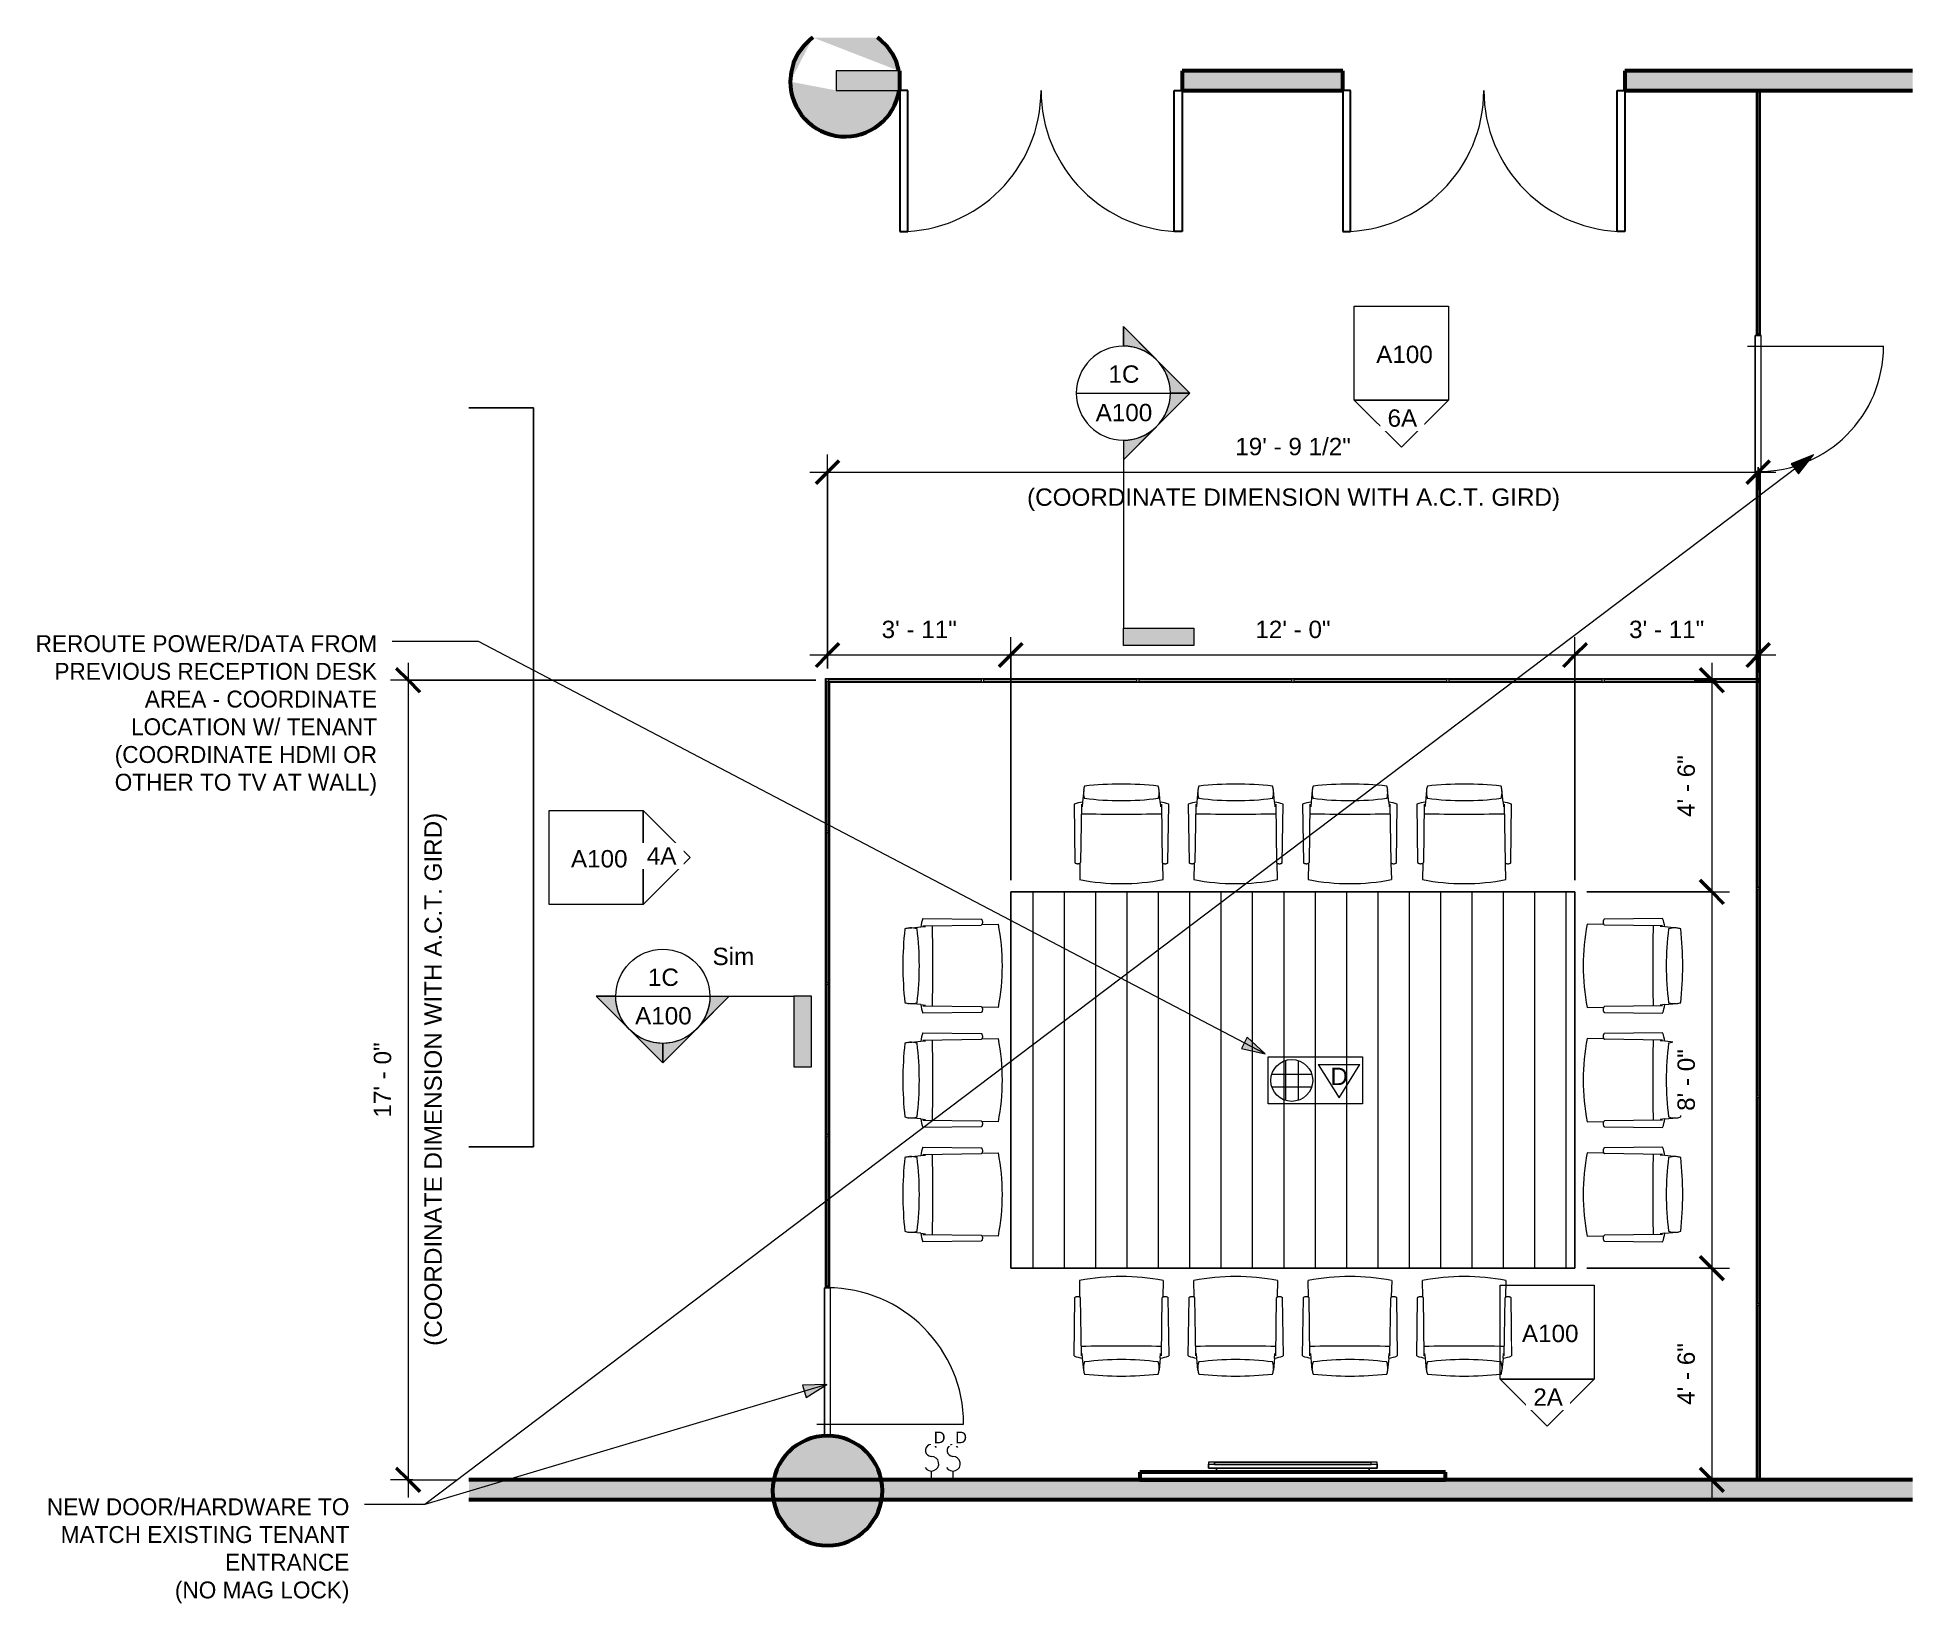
# Model space of a CAD drawing. Header units: inches. Extents: x 1756 to 10721, y -35 to 3002.
# Drawn here: x 1755.9 to 2234.4, y 1284.7 to 1684.2 of the extents above; entities that cross this region are included whole.
import ezdxf

# ---------------------------------------------------------------- set-up
doc = ezdxf.new("R2010")
doc.units = ezdxf.units.IN
doc.header["$MEASUREMENT"] = 0
doc.linetypes.add('Hidden 1_8_', pattern=[0.1875, 0.125, -0.0625])
for name, color, linetype, lineweight in [('A-ANNO-DIMS', 211, 'Continuous', 9), ('A-ANNO-DIMS-48', 211, 'Continuous', 9), ('A-ANNO-NOTE', 131, 'Continuous', 9), ('A-DETL-HDLN', 90, 'Hidden 1_8_', 9), ('A-DOOR', 31, 'Continuous', 18), ('A-GLAZ-CURT', 52, 'Continuous', 18), ('A-GLAZ-CWMG', 51, 'Continuous', 18), ('A-WALL', 113, 'Continuous', 18), ('A-WALL-PATT', 111, 'Continuous', 18), ('G-ANNO-SYMB', 111, 'Continuous', 9), ('G-ANNO-TEXT', 231, 'Continuous', 9), ('I-FURN', 30, 'Continuous', 9), ('I-WALL', 2, 'Continuous', 18), ('Q-CASE', 31, 'Continuous', 9)]:
    doc.layers.add(name, color=color, linetype=linetype, lineweight=lineweight)
doc.styles.add('Arial', font='arial.ttf', dxfattribs={"height": 4.425898})
doc.styles.add('Arial_1', font='arial.ttf', dxfattribs={"height": 2.950599})
doc.styles.add('Century Gothic', font='GOTHIC.TTF', dxfattribs={"height": 4.311335})
doc.dimstyles.new('Linear_-_3_32__Arial', dxfattribs={"dimscale": 12, "dimtxt": 4.5, "dimasz": 0.5, "dimexe": 0.375, "dimexo": 0.25, "dimgap": 0.25, "dimtad": 1, "dimdec": 1, "dimrnd": 0.5, "dimzin": 1, "dimdsep": 46, "dimlunit": 4, "dimtxsty": 'Arial', "dimblk1": 'OBLIQUE', "dimblk2": 'OBLIQUE', "dimsah": 1, "dimcen": 0.09, "dimdle": 0.375, "dimazin": 0, "dimtfac": 1, "dimtdec": 4, "dimtix": 1, "dimtmove": 0, "dimatfit": 3, "dimfxl": 1, "dimtvp": 1, "dimtfill": 1, "dimfrac": 2, "dimtolj": 1, "dimtzin": 0, "dimarcsym": 2})
doc.dimstyles.new('Linear_-_3_32__Arial_1', dxfattribs={"dimscale": 12, "dimtxt": 4.5, "dimasz": 0.5, "dimexe": 0.375, "dimexo": 0.25, "dimgap": 0.25, "dimtad": 1, "dimdec": 1, "dimrnd": 0.5, "dimzin": 1, "dimdsep": 46, "dimlunit": 4, "dimtxsty": 'Arial', "dimblk1": 'OBLIQUE', "dimblk2": 'OBLIQUE', "dimsah": 1, "dimcen": 0.09, "dimdle": 0.375, "dimazin": 0, "dimtfac": 1, "dimtdec": 4, "dimtix": 1, "dimtmove": 0, "dimatfit": 3, "dimfxl": 1, "dimtvp": 1, "dimtfill": 1, "dimfrac": 2, "dimtolj": 1, "dimtzin": 0, "dimarcsym": 2})
doc.dimstyles.new('Linear_-_3_32__Arial_2', dxfattribs={"dimscale": 12, "dimtxt": 4.5, "dimasz": 0.5, "dimexe": 0.375, "dimexo": 0.25, "dimgap": 0.25, "dimtad": 1, "dimdec": 1, "dimrnd": 0.5, "dimzin": 1, "dimdsep": 46, "dimlunit": 4, "dimtxsty": 'Arial', "dimblk1": 'OBLIQUE', "dimblk2": 'OBLIQUE', "dimsah": 1, "dimcen": 0.09, "dimdle": 0.375, "dimazin": 0, "dimtfac": 1, "dimtdec": 4, "dimtix": 1, "dimtmove": 0, "dimatfit": 3, "dimfxl": 1, "dimtvp": 1, "dimtfill": 1, "dimfrac": 2, "dimtolj": 1, "dimtzin": 0, "dimarcsym": 2})
doc.dimstyles.new('Linear_-_3_32__Arial_3', dxfattribs={"dimscale": 12, "dimtxt": 4.5, "dimasz": 0.5, "dimexe": 0.375, "dimexo": 0.25, "dimgap": 0.25, "dimtad": 1, "dimdec": 1, "dimrnd": 0.5, "dimzin": 1, "dimdsep": 46, "dimlunit": 4, "dimtxsty": 'Arial', "dimblk1": 'OBLIQUE', "dimblk2": 'OBLIQUE', "dimsah": 1, "dimcen": 0.09, "dimdle": 0.375, "dimazin": 0, "dimtfac": 1, "dimtdec": 4, "dimtix": 1, "dimtmove": 0, "dimatfit": 3, "dimfxl": 1, "dimtvp": 1, "dimtfill": 1, "dimfrac": 2, "dimtolj": 1, "dimtzin": 0, "dimarcsym": 2})

msp = doc.modelspace()

# ---------------------------------------------------------------- texts
at = {"layer": 'A-ANNO-NOTE', "insert": (2085.85, 1421.38), "char_height": 4.43, "width": 5.292, "attachment_point": 1, "line_spacing_factor": 0.938532, "style": 'Arial'}
msp.add_mtext('D', dxfattribs=at)
at = {"layer": 'G-ANNO-SYMB', "char_height": 4.426, "attachment_point": 2, "line_spacing_factor": 0.938532, "style": 'Arial'}
for s, insert, width in [('1C', (2033.16, 1600.57), 9.396), ('A100', (2033.16, 1590.75), 17.226)]:
    msp.add_mtext(s, dxfattribs=dict(at, insert=insert, width=width))
at = {"layer": 'G-ANNO-TEXT', "color": 145, "char_height": 4.3113, "attachment_point": 3, "line_spacing_factor": 0.984117, "style": 'Century Gothic'}
for s, insert, width in [('REROUTE POWER/DATA FROM\\PPREVIOUS RECEPTION DESK\\PAREA - COORDINATE\\PLOCATION W/ TENANT\\P(COORDINATE HDMI OR\\POTHER TO TV AT WALL)', (1842.54, 1531.74), 101.358), ('NEW DOOR/HARDWARE TO\\PMATCH EXISTING TENANT\\PENTRANCE\\P(NO MAG LOCK)\\P', (1835.48, 1311.5), 93.42)]:
    msp.add_mtext(s, dxfattribs=dict(at, insert=insert, width=width))

# ---------------------------------------------------------------- blocks, each defined once
blk = doc.blocks.new('Frameless Glass Panel - one-407092-Floor Plan')
at = {"layer": 'A-GLAZ-CURT', "lineweight": 9}
blk.add_hatch(color=253, dxfattribs=at).paths.add_polyline_path([(22.125, 0.25), (22.125, -0.25), (-22.125, -0.25), (-22.125, 0.25)], flags=0)
at = {"layer": 'A-GLAZ-CURT'}
for p, q in [((22.125, 0.25), (-22.125, 0.25)), ((-22.125, 0.25), (-22.125, -0.25)), ((22.125, -0.25), (22.125, 0.25)), ((-22.125, -0.25), (22.125, -0.25))]:
    blk.add_line(p, q, dxfattribs=at)
at = {"layer": 'A-GLAZ-CURT', "color": 8}
for p, q in [((-22.125, 0.25), (-22.125, 0.25)), ((22.125, 0.25), (22.125, 0.25)), ((-22.125, -0.25), (-22.125, -0.25)), ((22.125, -0.25), (22.125, -0.25))]:
    blk.add_line(p, q, dxfattribs=at)
blk = doc.blocks.new('Frameless Glass Panel - one-407093-Floor Plan')
at = {"layer": 'A-GLAZ-CURT', "lineweight": 9}
blk.add_hatch(color=253, dxfattribs=at).paths.add_polyline_path([(26.375, 0.25), (26.375, -0.25), (-26.375, -0.25), (-26.375, 0.25)], flags=0)
at = {"layer": 'A-GLAZ-CURT'}
for p, q in [((26.375, 0.25), (-26.375, 0.25)), ((-26.375, 0.25), (-26.375, -0.25)), ((26.375, -0.25), (26.375, 0.25)), ((-26.375, -0.25), (26.375, -0.25))]:
    blk.add_line(p, q, dxfattribs=at)
at = {"layer": 'A-GLAZ-CURT', "color": 8}
for p, q in [((-26.375, 0.25), (-26.375, 0.25)), ((26.375, 0.25), (26.375, 0.25)), ((-26.375, -0.25), (-26.375, -0.25)), ((26.375, -0.25), (26.375, -0.25))]:
    blk.add_line(p, q, dxfattribs=at)
blk = doc.blocks.new('Frameless Glass Panel - one-407094-Floor Plan')
at = {"layer": 'A-GLAZ-CURT', "lineweight": 9}
blk.add_hatch(color=253, dxfattribs=at).paths.add_polyline_path([(26.25, 0.25), (26.25, -0.25), (-26.25, -0.25), (-26.25, 0.25)], flags=0)
at = {"layer": 'A-GLAZ-CURT'}
for p, q in [((26.25, 0.25), (-26.25, 0.25)), ((-26.25, 0.25), (-26.25, -0.25)), ((26.25, -0.25), (26.25, 0.25)), ((-26.25, -0.25), (26.25, -0.25))]:
    blk.add_line(p, q, dxfattribs=at)
at = {"layer": 'A-GLAZ-CURT', "color": 8}
for p, q in [((-26.25, 0.25), (-26.25, 0.25)), ((26.25, 0.25), (26.25, 0.25)), ((-26.25, -0.25), (-26.25, -0.25)), ((26.25, -0.25), (26.25, -0.25))]:
    blk.add_line(p, q, dxfattribs=at)
blk = doc.blocks.new('Door - Frameless Glass Panel - one-409535-Floor Plan')
at = {"layer": 'A-DOOR', "color": 8}
for p, q in [((-14.625, -2.748), (-14.625, 32)), ((-17.375, -0.75), (-17.375, 0.75)), ((-17.375, 0.75), (-17.375, 0.75)), ((-17.375, 0.75), (-17.375, -0.75)), ((17.375, 0.75), (-17.375, 0.75)), ((17.375, 0.75), (-17.375, 0.75)), ((-17.375, -0.75), (-17.375, 0.75)), ((-17.375, 0.75), (-17.375, 0.75)), ((-17.375, 0.75), (-17.375, -0.75)), ((17.375, 0.75), (-17.375, 0.75)), ((17.375, 0.75), (-17.375, 0.75)), ((17.375, -0.75), (17.375, 0.75)), ((17.375, 0.75), (17.375, 0.75)), ((17.375, 0.75), (17.375, -0.75)), ((17.375, -0.75), (17.375, 0.75)), ((17.375, 0.75), (17.375, 0.75)), ((17.375, 0.75), (17.375, -0.75)), ((-17.375, -0.75), (-17.375, -0.75)), ((-17.375, -0.75), (17.375, -0.75)), ((17.375, -0.75), (-17.375, -0.75)), ((-17.375, -0.75), (-17.375, -0.75)), ((-17.375, -0.75), (17.375, -0.75)), ((17.375, -0.75), (-17.375, -0.75)), ((17.375, -0.75), (17.375, -0.75)), ((17.375, -0.75), (17.375, -0.75))]:
    blk.add_line(p, q, dxfattribs=at)
blk.add_arc((-14.625, 0), 32, 360, 90, dxfattribs=at)
blk = doc.blocks.new('Frameless Glass Panel - one-407096-Floor Plan')
at = {"layer": 'A-GLAZ-CURT', "lineweight": 9}
blk.add_hatch(color=253, dxfattribs=at).paths.add_polyline_path([(30.875, 0.25), (30.875, -0.25), (-30.875, -0.25), (-30.875, 0.25)], flags=0)
at = {"layer": 'A-GLAZ-CURT'}
for p, q in [((30.875, 0.25), (-30.875, 0.25)), ((-30.875, 0.25), (-30.875, -0.25)), ((30.875, -0.25), (30.875, 0.25)), ((-30.875, -0.25), (30.875, -0.25))]:
    blk.add_line(p, q, dxfattribs=at)
at = {"layer": 'A-GLAZ-CURT', "color": 8}
for p, q in [((-30.875, 0.25), (-30.875, 0.25)), ((30.875, 0.25), (30.875, 0.25)), ((-30.875, -0.25), (-30.875, -0.25)), ((30.875, -0.25), (30.875, -0.25))]:
    blk.add_line(p, q, dxfattribs=at)
blk = doc.blocks.new('Frameless Glass Panel - one-428253-Floor Plan')
at = {"layer": 'A-GLAZ-CURT'}
for p, q in [((19.54, 0.25), (-19.54, 0.25)), ((-19.54, 0.25), (-19.54, -0.25)), ((19.54, -0.25), (19.54, 0.25)), ((-19.54, -0.25), (19.54, -0.25))]:
    blk.add_line(p, q, dxfattribs=at)
at = {"layer": 'A-GLAZ-CURT', "lineweight": 9}
for p, q in [((-19.54, 0.25), (-19.54, 0.25)), ((19.54, 0.25), (19.54, 0.25)), ((-19.54, -0.25), (-19.54, -0.25)), ((19.54, -0.25), (19.54, -0.25))]:
    blk.add_line(p, q, dxfattribs=at)
blk = doc.blocks.new('Frameless Glass Panel - one-428302-Floor Plan')
at = {"layer": 'A-GLAZ-CURT'}
for p, q in [((19.09, 0.25), (-19.09, 0.25)), ((-19.09, 0.25), (-19.09, -0.25)), ((19.09, -0.25), (19.09, 0.25)), ((-19.09, -0.25), (19.09, -0.25))]:
    blk.add_line(p, q, dxfattribs=at)
at = {"layer": 'A-GLAZ-CURT', "lineweight": 9}
for p, q in [((-19.09, 0.25), (-19.09, 0.25)), ((19.09, 0.25), (19.09, 0.25)), ((-19.09, -0.25), (-19.09, -0.25)), ((19.09, -0.25), (19.09, -0.25))]:
    blk.add_line(p, q, dxfattribs=at)
blk = doc.blocks.new('Door - Frameless Glass Panel - one-428303-Floor Plan')
at = {"layer": 'A-DOOR'}
for p, q in [((-18.75, 0.75), (-18.75, 0.75)), ((-18.75, 0.75), (-18.75, -0.75)), ((-18.75, -0.75), (-18.75, 0.75)), ((18.75, 0.75), (-18.75, 0.75)), ((-18.75, 0.75), (18.75, 0.75)), ((-18.75, 0.75), (-18.75, 0.75)), ((-18.75, 0.75), (-18.75, -0.75)), ((-18.75, -0.75), (-18.75, 0.75)), ((18.75, 0.75), (-18.75, 0.75)), ((-18.75, 0.75), (18.75, 0.75)), ((-16, 2.75), (-16, -34.75)), ((18.75, 0.75), (18.75, -0.75)), ((18.75, -0.75), (18.75, 0.75)), ((18.75, 0.75), (18.75, 0.75)), ((18.75, 0.75), (18.75, -0.75)), ((18.75, -0.75), (18.75, 0.75)), ((18.75, 0.75), (18.75, 0.75)), ((-18.75, -0.75), (-18.75, -0.75)), ((-18.75, -0.75), (18.75, -0.75)), ((-18.75, -0.75), (18.75, -0.75)), ((-18.75, -0.75), (-18.75, -0.75)), ((-18.75, -0.75), (18.75, -0.75)), ((-18.75, -0.75), (18.75, -0.75)), ((18.75, -0.75), (18.75, -0.75)), ((18.75, -0.75), (18.75, -0.75))]:
    blk.add_line(p, q, dxfattribs=at)
blk.add_arc((-16, 0), 34.75, 270, 0, dxfattribs=at)
blk = doc.blocks.new('Casework 1 - Casework 1-376403-Floor Plan')
at = {"layer": 'Q-CASE'}
h = blk.add_hatch(dxfattribs=at)
h.set_pattern_fill('FP_1', color=256, style=0, pattern_type=2)
h.set_pattern_definition([(90, (2, -2.25), (-8, 5e-16), [])])
h.paths.add_polyline_path([(2004.25, 1370.22), (2004.25, 1466.22), (2148.25, 1466.22), (2148.25, 1370.22)], flags=0)
for p, q in [((2148.25, 1466.22), (2004.25, 1466.22)), ((2004.25, 1466.22), (2004.25, 1370.22)), ((2004.25, 1370.22), (2004.25, 1466.22)), ((2004.25, 1466.22), (2148.25, 1466.22)), ((2004.25, 1466.22), (2004.25, 1466.22)), ((2148.25, 1370.22), (2148.25, 1466.22)), ((2148.25, 1466.22), (2148.25, 1370.22)), ((2148.25, 1466.22), (2148.25, 1466.22)), ((2004.25, 1370.22), (2148.25, 1370.22)), ((2148.25, 1370.22), (2004.25, 1370.22)), ((2004.25, 1370.22), (2004.25, 1370.22)), ((2148.25, 1370.22), (2148.25, 1370.22))]:
    blk.add_line(p, q, dxfattribs=at)
blk = doc.blocks.new('Haworth_Chair_s_con-Swivel - Swivel Chair-380145-Floor Plan')
at = {"layer": 'I-FURN'}
for p, q in [((-5.41, 14.68), (-5.52, 13.47)), ((-5.12, 17.75), (-5.41, 14.68)), ((14.41, 14.68), (14.12, 17.75)), ((14.41, 14.68), (14.52, 13.47)), ((-7.59, 14.13), (-7.39, -0.72)), ((-5.71, 14.13), (-5.91, -0.72)), ((14.71, 14.13), (14.91, -0.72)), ((16.39, -0.72), (16.59, 14.13)), ((-6.06, -0.91), (-6.14, -5.1)), ((15.15, -5.1), (15.06, -0.92))]:
    blk.add_line(p, q, dxfattribs=at)
for centre, radius, start, end in [((4.5, -66.94), 86.21, 83.7379, 96.2621), ((-3.95, 4.36), 10.43, 98.0615, 110.4198), ((-0.12, 17.19), 5.04, 175.7159, 197.9267), ((-0.12, 17.19), 5.04, 161.8436, 173.6194), ((4.5, 91.63), 76.57, 262.9413, 277.0587), ((9.12, 17.19), 5.04, 6.3806, 18.1564), ((9.12, 17.19), 5.04, 342.0733, 4.2841), ((12.95, 4.36), 10.43, 69.5802, 81.9385), ((4.5, 549.32), 537.71, 268.9084, 271.0913), ((4.5, 49.55), 55.68, 258.978, 281.022)]:
    blk.add_arc(centre, radius, start, end, dxfattribs=at)
for centre, start_param, end_param in [((-6.65, -0.72), 5.626442, 6.277467), ((-6.65, -0.72), 6.10915, 6.277467), ((15.65, -0.72), 3.147311, 3.801887)]:
    blk.add_ellipse(centre, major_axis=(0.739, 0), ratio=0.427808, start_param=start_param, end_param=end_param, dxfattribs=at)
for points, knots in [([(-7.39, -0.72), (-7.39, -0.74), (-7.38, -0.78), (-7.34, -0.84), (-7.27, -0.89), (-7.15, -0.96), (-6.96, -1.02), (-6.68, -1.04), (-6.42, -1.03), (-6.21, -0.98), (-6.11, -0.94), (-6.06, -0.91)], [0, 0, 0, 0, 0.076923, 0.153846, 0.230769, 0.307692, 0.461538, 0.615385, 0.769231, 0.884615, 1, 1, 1, 1]), ([(15.06, -0.92), (15.12, -0.95), (15.26, -1), (15.54, -1.04), (15.82, -1.04), (16.1, -0.98), (16.33, -0.87), (16.39, -0.77), (16.39, -0.72)], [0, 0, 0, 0, 0.153846, 0.307692, 0.461538, 0.615385, 0.807692, 1, 1, 1, 1])]:
    blk.add_open_spline(points, degree=3, knots=knots, dxfattribs=at)
blk = doc.blocks.new('Haworth_Chair_s_con-Swivel - Swivel Chair-380791-Floor Plan')
at = {"layer": 'I-FURN'}
for p, q in [((-6.06, 0.91), (-6.14, 5.1)), ((15.15, 5.1), (15.06, 0.92)), ((-7.59, -14.13), (-7.39, 0.72)), ((-5.71, -14.13), (-5.91, 0.72)), ((14.71, -14.13), (14.91, 0.72)), ((16.39, 0.72), (16.59, -14.13)), ((-5.41, -14.68), (-5.52, -13.47)), ((14.41, -14.68), (14.52, -13.47)), ((-5.12, -17.75), (-5.41, -14.68)), ((14.41, -14.68), (14.12, -17.75))]:
    blk.add_line(p, q, dxfattribs=at)
for centre, radius, start, end in [((4.5, -49.55), 55.68, 78.978, 101.022), ((-3.95, -4.36), 10.43, 249.5802, 261.9385), ((4.5, -549.32), 537.71, 88.9087, 91.0916), ((12.95, -4.36), 10.43, 278.0615, 290.4198), ((-0.12, -17.19), 5.04, 162.0733, 184.2841), ((-0.12, -17.19), 5.04, 186.3806, 198.1564), ((4.5, -91.63), 76.57, 82.9413, 97.0587), ((4.5, 66.94), 86.21, 263.7379, 276.2621), ((9.12, -17.19), 5.04, 341.8436, 353.6194), ((9.12, -17.19), 5.04, 355.7159, 17.9267)]:
    blk.add_arc(centre, radius, start, end, dxfattribs=at)
for centre, start_param, end_param in [((-6.65, 0.72), 0.005718, 0.656743), ((-6.65, 0.72), 0.005718, 0.174035), ((15.65, 0.72), 2.481298, 3.135875)]:
    blk.add_ellipse(centre, major_axis=(0.739, 0), ratio=0.427808, start_param=start_param, end_param=end_param, dxfattribs=at)
for points, knots in [([(-7.39, 0.72), (-7.39, 0.77), (-7.33, 0.87), (-7.1, 0.98), (-6.82, 1.04), (-6.53, 1.04), (-6.26, 1), (-6.12, 0.95), (-6.06, 0.91)], [-1, -1, -1, -1, -0.807692, -0.615385, -0.461538, -0.307692, -0.153846, 0, 0, 0, 0]), ([(15.06, 0.92), (15.11, 0.94), (15.21, 0.98), (15.42, 1.03), (15.68, 1.04), (15.96, 1.02), (16.15, 0.96), (16.27, 0.89), (16.34, 0.84), (16.38, 0.78), (16.39, 0.74), (16.39, 0.72)], [-1, -1, -1, -1, -0.884615, -0.769231, -0.615385, -0.461538, -0.307692, -0.230769, -0.153846, -0.076923, 0, 0, 0, 0])]:
    blk.add_open_spline(points, degree=3, knots=knots, dxfattribs=at)
blk = doc.blocks.new('Walls 1 - Walls 1-381744-Floor Plan')
at = {"layer": 'A-WALL'}
h = blk.add_hatch(color=8, dxfattribs=at)
edge = h.paths.add_edge_path(flags=0)
edge.add_line((1970.23, 1684.23), (1953.78, 1684.23))
edge.add_line((1975.73, 1675.72), (1975.07, 1677.97))
edge.add_line((1975.07, 1677.97), (1974.05, 1680.09))
edge.add_line((1974.05, 1680.09), (1972.69, 1682))
edge.add_line((1972.69, 1682), (1971.03, 1683.66))
edge.add_line((1971.03, 1683.66), (1970.23, 1684.23))
edge = h.paths.add_edge_path(flags=0)
edge.add_line((1959.75, 1675.72), (1975.73, 1675.72))
edge.add_line((1959.75, 1670.72), (1959.75, 1675.72))
edge = h.paths.add_edge_path(flags=0)
edge.add_line((1975.82, 1670.72), (1959.75, 1670.72))
edge.add_arc((1962, 1672.97), 14, 180, 350.763)
edge = h.paths.add_edge_path(flags=0)
edge.add_line((1953.78, 1684.23), (1953.09, 1683.76))
edge.add_line((1953.09, 1683.76), (1951.34, 1682.04))
edge.add_line((1951.34, 1682.04), (1949.91, 1680.03))
edge.add_line((1949.91, 1680.03), (1948.86, 1677.8))
edge.add_line((1948.86, 1677.8), (1948.22, 1675.42))
edge.add_line((1948.22, 1675.42), (1948, 1672.97))
at = {"layer": 'A-WALL', "color": 8}
for p, q in [((1975.73, 1675.72), (1975.73, 1675.72)), ((1975.82, 1670.72), (1975.82, 1670.72))]:
    blk.add_line(p, q, dxfattribs=at)
at = {"layer": 'A-WALL', "lineweight": 60, "flags": 128}
for points in [[(1953.78, 1684.23), (1953.09, 1683.76), (1951.34, 1682.04), (1949.91, 1680.03), (1948.86, 1677.8), (1948.22, 1675.42), (1948, 1672.97)], [(1975.73, 1675.72), (1975.07, 1677.97), (1974.05, 1680.09), (1972.69, 1682), (1971.03, 1683.66), (1970.23, 1684.23)]]:
    blk.add_lwpolyline(points, dxfattribs=at)
at = {"layer": 'A-WALL', "lineweight": 60}
blk.add_arc((1962, 1672.97), 14, 180, 350.763, dxfattribs=at)
blk = doc.blocks.new('Walls 2 - Walls 1-381805-Floor Plan')
at = {"layer": 'A-WALL'}
h = blk.add_hatch(color=8, dxfattribs=at)
edge = h.paths.add_edge_path(flags=0)
edge.add_arc((1957.5, 1313.47), 14, 0, 180)
edge.add_arc((1957.5, 1313.47), 14, 180, 360)
at = {"layer": 'A-WALL', "lineweight": 60}
for start, end in [(0, 180), (180, 360)]:
    blk.add_arc((1957.5, 1313.47), 14, start, end, dxfattribs=at)
blk = doc.blocks.new('Door-Double-Flush_Panel - 72_ x 100_-383158-Floor Plan')
at = {"layer": 'A-DOOR', "lineweight": 30}
for p, q in [((-36, 2.5), (-36, 38.5)), ((-36, 38.5), (-34, 38.5)), ((-34, 38.5), (-34, 2.5)), ((36, 38.5), (34, 38.5)), ((34, 38.5), (34, 2.5)), ((36, 2.5), (36, 38.5)), ((-34, 2.5), (-36, 2.5)), ((34, 2.5), (36, 2.5))]:
    blk.add_line(p, q, dxfattribs=at)
at = {"layer": 'A-DOOR', "color": 8}
for centre, start, end in [((-36, 2.5), 360, 90), ((36, 2.5), 90, 180)]:
    blk.add_arc(centre, 36, start, end, dxfattribs=at)
blk = doc.blocks.new('Television-Plasma - one-394688-Floor Plan')
at = {"layer": 'I-FURN'}
for p, q in [((-17.25, 0), (-17.25, 0)), ((-17.25, 0), (-17.25, -1)), ((-17.25, -1), (-17.25, 0)), ((-17.25, 0), (21.75, 0)), ((21.75, 0), (-17.25, 0)), ((21.75, 0), (21.75, -1)), ((21.75, -1), (21.75, 0)), ((21.75, 0), (21.75, 0)), ((23.75, -1), (-19.25, -1)), ((-19.25, -1), (-19.25, -2.5)), ((-19.25, -1), (23.75, -1)), ((-19.25, -2), (-19.25, -1)), ((-19.25, -1), (-19.25, -1)), ((23.75, -2), (-19.25, -2)), ((-19.25, -2), (-19.25, -2)), ((-19.25, -2), (-19.25, -2.5)), ((23.75, -2), (-19.25, -2)), ((-19.25, -2.5), (23.75, -2.5)), ((-19.25, -2.5), (-19.25, -2.5)), ((-19.25, -2.5), (23.75, -2.5)), ((22.25, -1.92), (-17.75, -1.92)), ((-17.75, -1.92), (-17.75, -1.92)), ((-17.75, -1.92), (22.25, -1.92)), ((-17.75, -1.92), (-17.75, -2.5)), ((-17.75, -1.92), (-17.75, -2.5)), ((22.25, -2.5), (-17.75, -2.5)), ((-17.75, -2.5), (-17.75, -2.5)), ((-17.75, -2.5), (22.25, -2.5)), ((-17.25, -1), (-17.25, -1)), ((21.75, -1), (-17.25, -1)), ((21.75, -1), (-17.25, -1)), ((21.75, -1), (21.75, -1)), ((22.25, -1.92), (22.25, -1.92)), ((22.25, -2.5), (22.25, -1.92)), ((22.25, -1.92), (22.25, -2.5)), ((22.25, -2.5), (22.25, -2.5)), ((23.75, -2.5), (23.75, -1)), ((23.75, -1), (23.75, -2)), ((23.75, -1), (23.75, -1)), ((23.75, -2.5), (23.75, -2)), ((23.75, -2), (23.75, -2)), ((23.75, -2.5), (23.75, -2.5))]:
    blk.add_line(p, q, dxfattribs=at)
blk = doc.blocks.new('Casework 2 - Casework 1-395493-Floor Plan')
at = {"layer": 'Q-CASE', "color": 8, "lineweight": 18}
for p, q in [((1882.5, 1589.72), (1866, 1589.72)), ((1866, 1589.72), (1882.5, 1589.72)), ((1882.5, 1401.22), (1882.5, 1589.72)), ((1882.5, 1589.72), (1882.5, 1401.22)), ((1882.5, 1589.72), (1882.5, 1589.72)), ((1866, 1401.22), (1882.5, 1401.22)), ((1882.5, 1401.22), (1866, 1401.22)), ((1882.5, 1401.22), (1882.5, 1401.22))]:
    blk.add_line(p, q, dxfattribs=at)
blk = doc.blocks.new('Rectangular Mullion - Base Channel-405648-Floor Plan')
at = {"layer": 'A-GLAZ-CWMG', "color": 8}
for p, q in [((2194.5, 1360.97), (2194.5, 1316.22)), ((2194.5, 1360.97), (2194.5, 1316.22)), ((2194.62, 1360.97), (2194.62, 1316.22)), ((2194.62, 1360.97), (2194.62, 1316.22)), ((2195.38, 1360.97), (2195.38, 1316.22)), ((2195.38, 1360.97), (2195.38, 1316.22)), ((2195.5, 1316.22), (2195.5, 1360.97)), ((2195.5, 1360.97), (2195.5, 1316.22)), ((2194.62, 1316.22), (2194.5, 1316.22)), ((2194.5, 1316.22), (2194.5, 1316.22)), ((2194.5, 1316.22), (2195.5, 1316.22)), ((2195.38, 1316.22), (2194.62, 1316.22)), ((2194.62, 1316.22), (2194.62, 1316.22)), ((2195.5, 1316.22), (2195.38, 1316.22)), ((2195.38, 1316.22), (2195.38, 1316.22)), ((2195.5, 1316.22), (2195.5, 1316.22))]:
    blk.add_line(p, q, dxfattribs=at)
blk = doc.blocks.new('Rectangular Mullion - Base Channel-405649-Floor Plan')
at = {"layer": 'A-GLAZ-CWMG', "color": 8}
for p, q in [((2194.5, 1467.22), (2194.5, 1413.97)), ((2194.5, 1467.22), (2194.5, 1413.97)), ((2194.62, 1467.22), (2194.62, 1413.97)), ((2194.62, 1467.22), (2194.62, 1413.97)), ((2195.38, 1467.22), (2195.38, 1413.97)), ((2195.38, 1467.22), (2195.38, 1413.97)), ((2195.5, 1413.97), (2195.5, 1467.22)), ((2195.5, 1467.22), (2195.5, 1413.97))]:
    blk.add_line(p, q, dxfattribs=at)
blk = doc.blocks.new('Rectangular Mullion - Base Channel-405650-Floor Plan')
at = {"layer": 'A-GLAZ-CWMG', "color": 8}
for p, q in [((2194.5, 1413.97), (2194.5, 1360.97)), ((2194.5, 1413.97), (2194.5, 1360.97)), ((2194.62, 1413.97), (2194.62, 1360.97)), ((2194.62, 1413.97), (2194.62, 1360.97)), ((2195.38, 1413.97), (2195.38, 1360.97)), ((2195.38, 1413.97), (2195.38, 1360.97)), ((2195.5, 1360.97), (2195.5, 1413.97)), ((2195.5, 1413.97), (2195.5, 1360.97))]:
    blk.add_line(p, q, dxfattribs=at)
blk = doc.blocks.new('Rectangular Mullion - Base Channel-407119-Floor Plan')
at = {"layer": 'A-GLAZ-CWMG', "color": 8}
for p, q in [((2195.5, 1573.22), (2194.5, 1573.22)), ((2194.5, 1573.22), (2194.5, 1573.22)), ((2194.5, 1573.22), (2194.62, 1573.22)), ((2194.5, 1573.22), (2194.5, 1520.22)), ((2194.5, 1573.22), (2194.5, 1520.22)), ((2194.62, 1573.22), (2194.62, 1573.22)), ((2194.62, 1573.22), (2195.38, 1573.22)), ((2194.62, 1573.22), (2194.62, 1520.22)), ((2194.62, 1573.22), (2194.62, 1520.22)), ((2195.38, 1573.22), (2195.38, 1573.22)), ((2195.38, 1573.22), (2195.5, 1573.22)), ((2195.38, 1573.22), (2195.38, 1520.22)), ((2195.38, 1573.22), (2195.38, 1520.22)), ((2195.5, 1573.22), (2195.5, 1573.22)), ((2195.5, 1520.22), (2195.5, 1573.22)), ((2195.5, 1573.22), (2195.5, 1520.22))]:
    blk.add_line(p, q, dxfattribs=at)
blk = doc.blocks.new('Rectangular Mullion - Base Channel-407120-Floor Plan')
at = {"layer": 'A-GLAZ-CWMG', "color": 8}
for p, q in [((2195.5, 1670.72), (2194.5, 1670.72)), ((2194.5, 1670.72), (2194.5, 1670.72)), ((2194.5, 1670.72), (2194.62, 1670.72)), ((2194.5, 1670.72), (2194.5, 1608.47)), ((2194.5, 1670.72), (2194.5, 1608.47)), ((2194.62, 1670.72), (2194.62, 1670.72)), ((2194.62, 1670.72), (2195.38, 1670.72)), ((2194.62, 1670.72), (2194.62, 1608.47)), ((2194.62, 1670.72), (2194.62, 1608.47)), ((2195.38, 1670.72), (2195.38, 1670.72)), ((2195.38, 1670.72), (2195.5, 1670.72)), ((2195.38, 1670.72), (2195.38, 1608.47)), ((2195.38, 1670.72), (2195.38, 1608.47)), ((2195.5, 1670.72), (2195.5, 1670.72)), ((2195.5, 1608.47), (2195.5, 1670.72)), ((2195.5, 1670.72), (2195.5, 1608.47)), ((2194.62, 1608.47), (2194.5, 1608.47)), ((2194.5, 1608.47), (2194.5, 1608.47)), ((2194.5, 1608.47), (2195.5, 1608.47)), ((2195.38, 1608.47), (2194.62, 1608.47)), ((2194.62, 1608.47), (2194.62, 1608.47)), ((2195.5, 1608.47), (2195.38, 1608.47)), ((2195.38, 1608.47), (2195.38, 1608.47)), ((2195.5, 1608.47), (2195.5, 1608.47))]:
    blk.add_line(p, q, dxfattribs=at)
blk = doc.blocks.new('Rectangular Mullion - Base Channel-428249-Floor Plan')
at = {"layer": 'A-GLAZ-CWMG', "lineweight": 9}
for p, q in [((2155.42, 1520.72), (2195, 1520.72)), ((2155.42, 1520.72), (2195, 1520.72)), ((2155.42, 1520.59), (2195, 1520.59)), ((2155.42, 1520.59), (2195, 1520.59)), ((2155.42, 1519.84), (2195, 1519.84)), ((2155.42, 1519.84), (2195, 1519.84)), ((2195, 1519.72), (2155.42, 1519.72)), ((2155.42, 1519.72), (2195, 1519.72)), ((2195, 1519.72), (2195, 1520.72)), ((2195, 1520.72), (2195, 1520.72)), ((2195, 1520.72), (2195, 1520.59)), ((2195, 1520.59), (2195, 1520.59)), ((2195, 1520.59), (2195, 1519.84)), ((2195, 1519.84), (2195, 1519.84)), ((2195, 1519.84), (2195, 1519.72)), ((2195, 1519.72), (2195, 1519.72))]:
    blk.add_line(p, q, dxfattribs=at)
blk = doc.blocks.new('Rectangular Mullion - Base Channel-428250-Floor Plan')
at = {"layer": 'A-GLAZ-CWMG', "lineweight": 9}
for p, q in [((2115.83, 1520.72), (2155.42, 1520.72)), ((2115.83, 1520.72), (2155.42, 1520.72)), ((2115.83, 1520.59), (2155.42, 1520.59)), ((2115.83, 1520.59), (2155.42, 1520.59)), ((2115.83, 1519.84), (2155.42, 1519.84)), ((2115.83, 1519.84), (2155.42, 1519.84)), ((2155.42, 1519.72), (2115.83, 1519.72)), ((2115.83, 1519.72), (2155.42, 1519.72))]:
    blk.add_line(p, q, dxfattribs=at)
blk = doc.blocks.new('Rectangular Mullion - Base Channel-428296-Floor Plan')
at = {"layer": 'A-GLAZ-CWMG', "lineweight": 9}
for p, q in [((1957, 1520.72), (1997.08, 1520.72)), ((1957, 1520.72), (1957, 1520.72)), ((1957, 1520.72), (1997.08, 1520.72)), ((1957.13, 1520.59), (1997.08, 1520.59)), ((1957.13, 1520.59), (1957.13, 1520.59)), ((1957.13, 1520.59), (1997.08, 1520.59)), ((1957.88, 1519.84), (1997.08, 1519.84)), ((1957.88, 1519.84), (1957.88, 1519.84)), ((1957.88, 1519.84), (1997.08, 1519.84)), ((1997.08, 1519.72), (1958, 1519.72)), ((1958, 1519.72), (1997.08, 1519.72)), ((1958, 1519.72), (1958, 1519.72))]:
    blk.add_line(p, q, dxfattribs=at)
blk = doc.blocks.new('Rectangular Mullion - Base Channel-428297-Floor Plan')
at = {"layer": 'A-GLAZ-CWMG', "lineweight": 9}
for p, q in [((1957, 1520.72), (1957, 1520.72)), ((1957, 1481.53), (1957, 1520.72)), ((1957, 1481.53), (1957, 1520.72)), ((1957.13, 1520.59), (1957.13, 1520.59)), ((1957.13, 1481.53), (1957.13, 1520.59)), ((1957.13, 1481.53), (1957.13, 1520.59)), ((1957.88, 1519.84), (1957.88, 1519.84)), ((1957.88, 1481.53), (1957.88, 1519.84)), ((1957.88, 1481.53), (1957.88, 1519.84)), ((1958, 1519.72), (1958, 1481.53)), ((1958, 1519.72), (1958, 1519.72)), ((1958, 1481.53), (1958, 1519.72))]:
    blk.add_line(p, q, dxfattribs=at)
blk = doc.blocks.new('Rectangular Mullion - Base Channel-428300-Floor Plan')
at = {"layer": 'A-GLAZ-CWMG', "lineweight": 9}
for p, q in [((1957, 1442.84), (1957, 1481.53)), ((1957, 1442.84), (1957, 1481.53)), ((1957.13, 1442.84), (1957.13, 1481.53)), ((1957.13, 1442.84), (1957.13, 1481.53)), ((1957.88, 1442.84), (1957.88, 1481.53)), ((1957.88, 1442.84), (1957.88, 1481.53)), ((1958, 1481.53), (1958, 1442.84)), ((1958, 1442.84), (1958, 1481.53))]:
    blk.add_line(p, q, dxfattribs=at)
blk = doc.blocks.new('Rectangular Mullion - Base Channel-428301-Floor Plan')
at = {"layer": 'A-GLAZ-CWMG', "lineweight": 9}
for p, q in [((1957, 1365.47), (1957, 1404.15)), ((1957, 1365.47), (1957, 1404.15)), ((1957.13, 1365.47), (1957.13, 1404.15)), ((1957.13, 1365.47), (1957.13, 1404.15)), ((1957.88, 1365.47), (1957.88, 1404.15)), ((1957.88, 1365.47), (1957.88, 1404.15)), ((1958, 1404.15), (1958, 1365.47)), ((1958, 1365.47), (1958, 1404.15)), ((1957.13, 1365.47), (1957, 1365.47)), ((1957, 1365.47), (1957, 1365.47)), ((1957, 1365.47), (1958, 1365.47)), ((1957.88, 1365.47), (1957.13, 1365.47)), ((1957.13, 1365.47), (1957.13, 1365.47)), ((1958, 1365.47), (1957.88, 1365.47)), ((1957.88, 1365.47), (1957.88, 1365.47)), ((1958, 1365.47), (1958, 1365.47))]:
    blk.add_line(p, q, dxfattribs=at)
blk = doc.blocks.new('Walls 3 - Walls 3-412709-Floor Plan')
at = {"layer": 'A-WALL', "lineweight": 60}
for p, q in [((2156.88, 1318.22), (2078.88, 1318.22)), ((2078.88, 1318.22), (2078.88, 1316.22)), ((2078.88, 1316.22), (2156.88, 1316.22)), ((2156.88, 1316.22), (2156.88, 1318.22))]:
    blk.add_line(p, q, dxfattribs=at)
at = {"layer": 'A-WALL'}
for p, q in [((2078.88, 1318.22), (2078.88, 1318.22)), ((2078.88, 1316.22), (2078.88, 1316.22)), ((2156.88, 1318.22), (2156.88, 1318.22)), ((2156.88, 1316.22), (2156.88, 1316.22))]:
    blk.add_line(p, q, dxfattribs=at)
blk = doc.blocks.new('Elevation - Detail Number-151647-Floor Plan')
at = {"layer": 'G-ANNO-SYMB'}
for p, q in [((-0.25, -0.25), (-0.25, 0.25)), ((-0.25, 0.25), (0.25, 0.25)), ((0.25, 0.25), (0.25, -0.25)), ((0.25, -0.25), (-0.25, -0.25))]:
    blk.add_line(p, q, dxfattribs=at)
blk = doc.blocks.new('Elevation - Detail Number-151370-Floor Plan')
at = {"layer": 'G-ANNO-SYMB'}
for p, q in [((0, 0.25), (-0.25, 0)), ((0.25, 0), (0, 0.25)), ((-0.25, 0), (0.25, 0))]:
    blk.add_line(p, q, dxfattribs=at)
blk = doc.blocks.new('DIMBLOCK1-Floor Plan')
at = {"layer": 'A-ANNO-DIMS-48'}
for p, q in [((1957.5, 1523.22), (1957.5, 1577.85)), ((2195, 1574.59), (2195, 1568.85)), ((2195, 1573.35), (2195, 1574.59)), ((1953, 1573.35), (2199.5, 1573.35)), ((1957.5, 1573.35), (1957.5, 1523.22))]:
    blk.add_line(p, q, dxfattribs=at)
at = {"layer": 'A-ANNO-DIMS-48', "lineweight": 50}
for p, q in [((1957.5, 1573.35), (1960.5, 1576.35)), ((2195, 1573.35), (2198, 1576.35)), ((1957.5, 1573.35), (1954.5, 1570.35)), ((2195, 1573.35), (2192, 1570.35))]:
    blk.add_line(p, q, dxfattribs=at)
at = {"layer": 'A-ANNO-DIMS-48', "color": 0, "char_height": 4.4259, "attachment_point": 1, "line_spacing_factor": 0.938532, "style": 'Arial', "bg_fill": 3, "box_fill_scale": 1.25, "bg_fill_color": 0, "bg_fill_transparency": 0}
for s, insert, width in [('19\' - 9 1/2"', (2061.57, 1582.09), 35.2246), ('(COORDINATE DIMENSION WITH A.C.T. GIRD)', (2008.44, 1569.17), 162.7477)]:
    blk.add_mtext(s, dxfattribs=dict(at, insert=insert, width=width))
blk = doc.blocks.new('_Oblique')
at = {"color": 0, "linetype": 'ByBlock', "lineweight": -2}
blk.add_line((-0.5, -0.5), (0.5, 0.5), dxfattribs=at)
blk = doc.blocks.new('DIMBLOCK2-Floor Plan')
at = {"layer": 'A-ANNO-DIMS-48', "lineweight": 50}
for p, q in [((1850.46, 1520.22), (1847.46, 1523.22)), ((1850.46, 1520.22), (1853.46, 1517.22)), ((1850.46, 1316.22), (1847.46, 1319.22)), ((1850.46, 1316.22), (1853.46, 1313.22))]:
    blk.add_line(p, q, dxfattribs=at)
at = {"layer": 'A-ANNO-DIMS-48'}
for p, q in [((1850.46, 1524.72), (1850.46, 1311.72)), ((1954.5, 1520.22), (1845.96, 1520.22)), ((1850.46, 1520.22), (1954.5, 1520.22)), ((1851.7, 1316.22), (1845.96, 1316.22)), ((1850.46, 1316.22), (1863, 1316.22))]:
    blk.add_line(p, q, dxfattribs=at)
at = {"layer": 'A-ANNO-DIMS-48', "color": 0, "attachment_point": 1, "rotation": 90, "line_spacing_factor": 0.938532, "style": 'Arial', "bg_fill": 3, "box_fill_scale": 1.25, "bg_fill_color": 0, "bg_fill_transparency": 0}
for s, insert, char_height, width in [('(COORDINATE DIMENSION WITH A.C.T. GIRD)', (1854.64, 1350.41), 4.4259, 162.7477), ('17\' - 0"', (1841.72, 1408.66), 4.426, 22.9292)]:
    blk.add_mtext(s, dxfattribs=dict(at, insert=insert, char_height=char_height, width=width))
blk = doc.blocks.new('DIMBLOCK3-Floor Plan')
at = {"layer": 'A-ANNO-DIMS-48'}
for p, q in [((1953, 1526.69), (2004.25, 1526.69)), ((1957.5, 1523.22), (1957.5, 1531.19)), ((1957.5, 1526.69), (1957.5, 1523.22)), ((2004.25, 1469.22), (2004.25, 1531.19)), ((2004.25, 1526.69), (2004.25, 1469.22))]:
    blk.add_line(p, q, dxfattribs=at)
at = {"layer": 'A-ANNO-DIMS-48', "lineweight": 50}
for p, q in [((1957.5, 1526.69), (1954.5, 1523.69)), ((1957.5, 1526.69), (1960.5, 1529.69)), ((2004.25, 1526.69), (2001.25, 1523.69)), ((2004.25, 1526.69), (2007.25, 1529.69))]:
    blk.add_line(p, q, dxfattribs=at)
at = {"layer": 'A-ANNO-DIMS-48', "color": 0, "insert": (1971.32, 1535.43), "char_height": 4.426, "width": 22.9292, "attachment_point": 1, "line_spacing_factor": 0.938532, "style": 'Arial', "bg_fill": 3, "box_fill_scale": 1.25, "bg_fill_color": 0, "bg_fill_transparency": 0}
blk.add_mtext('3\' - 11"', dxfattribs=at)
blk = doc.blocks.new('DIMBLOCK4-Floor Plan')
at = {"layer": 'A-ANNO-DIMS-48', "lineweight": 50}
for p, q in [((2004.25, 1526.69), (2001.25, 1523.69)), ((2004.25, 1526.69), (2007.25, 1529.69)), ((2148.25, 1526.69), (2145.25, 1523.69)), ((2148.25, 1526.69), (2151.25, 1529.69))]:
    blk.add_line(p, q, dxfattribs=at)
at = {"layer": 'A-ANNO-DIMS-48'}
for p, q in [((2004.25, 1469.22), (2004.25, 1531.19)), ((2004.25, 1526.69), (2148.25, 1526.69)), ((2004.25, 1526.69), (2004.25, 1469.22)), ((2148.25, 1469.22), (2148.25, 1531.19)), ((2148.25, 1526.69), (2148.25, 1469.22))]:
    blk.add_line(p, q, dxfattribs=at)
at = {"layer": 'A-ANNO-DIMS-48', "color": 0, "insert": (2066.7, 1535.43), "char_height": 4.426, "width": 22.9292, "attachment_point": 1, "line_spacing_factor": 0.938532, "style": 'Arial', "bg_fill": 3, "box_fill_scale": 1.25, "bg_fill_color": 0, "bg_fill_transparency": 0}
blk.add_mtext('12\' - 0"', dxfattribs=at)
blk = doc.blocks.new('DIMBLOCK5-Floor Plan')
at = {"layer": 'A-ANNO-DIMS-48', "lineweight": 50}
for p, q in [((2148.25, 1526.69), (2145.25, 1523.69)), ((2148.25, 1526.69), (2151.25, 1529.69)), ((2195, 1526.69), (2192, 1523.69)), ((2195, 1526.69), (2198, 1529.69))]:
    blk.add_line(p, q, dxfattribs=at)
at = {"layer": 'A-ANNO-DIMS-48'}
for p, q in [((2148.25, 1469.22), (2148.25, 1531.19)), ((2148.25, 1526.69), (2199.5, 1526.69)), ((2148.25, 1526.69), (2148.25, 1469.22)), ((2195, 1527.93), (2195, 1522.19)), ((2195, 1526.69), (2195, 1527.93))]:
    blk.add_line(p, q, dxfattribs=at)
at = {"layer": 'A-ANNO-DIMS-48', "color": 0, "insert": (2162.07, 1535.43), "char_height": 4.426, "width": 22.9292, "attachment_point": 1, "line_spacing_factor": 0.938532, "style": 'Arial', "bg_fill": 3, "box_fill_scale": 1.25, "bg_fill_color": 0, "bg_fill_transparency": 0}
blk.add_mtext('3\' - 11"', dxfattribs=at)
blk = doc.blocks.new('DIMBLOCK6-Floor Plan')
at = {"layer": 'A-ANNO-DIMS-48', "lineweight": 50}
for p, q in [((2183.17, 1520.22), (2180.17, 1523.22)), ((2183.17, 1520.22), (2186.17, 1517.22)), ((2183.17, 1466.22), (2180.17, 1469.22)), ((2183.17, 1466.22), (2186.17, 1463.22))]:
    blk.add_line(p, q, dxfattribs=at)
at = {"layer": 'A-ANNO-DIMS-48'}
for p, q in [((2183.17, 1524.72), (2183.17, 1466.22)), ((2184.41, 1520.22), (2178.67, 1520.22)), ((2183.17, 1520.22), (2184.41, 1520.22)), ((2151.25, 1466.22), (2187.67, 1466.22)), ((2183.17, 1466.22), (2151.25, 1466.22))]:
    blk.add_line(p, q, dxfattribs=at)
at = {"layer": 'A-ANNO-DIMS-48', "color": 0, "insert": (2174.42, 1485.36), "char_height": 4.426, "width": 18.8585, "attachment_point": 1, "rotation": 90, "line_spacing_factor": 0.938532, "style": 'Arial', "bg_fill": 3, "box_fill_scale": 1.25, "bg_fill_color": 0, "bg_fill_transparency": 0}
blk.add_mtext('4\' - 6"', dxfattribs=at)
blk = doc.blocks.new('DIMBLOCK7-Floor Plan')
at = {"layer": 'A-ANNO-DIMS-48', "lineweight": 50}
for p, q in [((2183.17, 1466.22), (2180.17, 1469.22)), ((2183.17, 1466.22), (2186.17, 1463.22)), ((2183.17, 1370.22), (2180.17, 1373.22)), ((2183.17, 1370.22), (2186.17, 1367.22))]:
    blk.add_line(p, q, dxfattribs=at)
at = {"layer": 'A-ANNO-DIMS-48'}
for p, q in [((2151.25, 1466.22), (2187.67, 1466.22)), ((2183.17, 1466.22), (2151.25, 1466.22)), ((2183.17, 1466.22), (2183.17, 1370.22)), ((2151.25, 1370.22), (2187.67, 1370.22)), ((2183.17, 1370.22), (2151.25, 1370.22))]:
    blk.add_line(p, q, dxfattribs=at)
at = {"layer": 'A-ANNO-DIMS-48', "color": 0, "insert": (2174.42, 1410.36), "char_height": 4.426, "width": 18.8585, "attachment_point": 1, "rotation": 90, "line_spacing_factor": 0.938532, "style": 'Arial', "bg_fill": 3, "box_fill_scale": 1.25, "bg_fill_color": 0, "bg_fill_transparency": 0}
blk.add_mtext('8\' - 0"', dxfattribs=at)
blk = doc.blocks.new('DIMBLOCK8-Floor Plan')
at = {"layer": 'A-ANNO-DIMS-48'}
for p, q in [((2151.25, 1370.22), (2187.67, 1370.22)), ((2183.17, 1370.22), (2151.25, 1370.22)), ((2183.17, 1370.22), (2183.17, 1311.72)), ((2184.41, 1316.22), (2178.67, 1316.22)), ((2183.17, 1316.22), (2184.41, 1316.22))]:
    blk.add_line(p, q, dxfattribs=at)
at = {"layer": 'A-ANNO-DIMS-48', "lineweight": 50}
for p, q in [((2183.17, 1370.22), (2180.17, 1373.22)), ((2183.17, 1370.22), (2186.17, 1367.22)), ((2183.17, 1316.22), (2180.17, 1319.22)), ((2183.17, 1316.22), (2186.17, 1313.22))]:
    blk.add_line(p, q, dxfattribs=at)
at = {"layer": 'A-ANNO-DIMS-48', "color": 0, "insert": (2174.42, 1335.36), "char_height": 4.426, "width": 18.8585, "attachment_point": 1, "rotation": 90, "line_spacing_factor": 0.938532, "style": 'Arial', "bg_fill": 3, "box_fill_scale": 1.25, "bg_fill_color": 0, "bg_fill_transparency": 0}
blk.add_mtext('4\' - 6"', dxfattribs=at)
blk = doc.blocks.new('Section - 3_32_ x 3_8_-54337-Floor Plan')
at = {"layer": 'G-ANNO-SYMB'}
blk.add_hatch(color=256, dxfattribs=at).paths.add_polyline_path([(0, 0.375), (0, 0), (-0.09375, 0), (-0.09375, 0.375)], flags=0)
for p, q in [((0, 0.375), (-0.09375, 0.375)), ((-0.09375, 0.375), (-0.09375, 0)), ((0, 0), (0, 0.375)), ((-0.09375, 0), (0, 0))]:
    blk.add_line(p, q, dxfattribs=at)
blk = doc.blocks.new('Section - Section Head - Filled-22785-Floor Plan')
at = {"layer": 'G-ANNO-SYMB'}
h = blk.add_hatch(color=256, dxfattribs=at)
edge = h.paths.add_edge_path(flags=0)
edge.add_line((-0.4268, 0.1768), (-0.25, 0.3536))
edge.add_line((-0.25, 0.3536), (-0.25, 0.25))
edge.add_arc((-0.25, 0), 0.25, 90, 135)
h = blk.add_hatch(color=256, dxfattribs=at)
edge = h.paths.add_edge_path(flags=0)
edge.add_arc((-0.25, 0), 0.25, 45, 90)
edge.add_line((-0.25, 0.25), (-0.25, 0.3536))
edge.add_line((-0.25, 0.3536), (-0.0732, 0.1768))
h = blk.add_hatch(color=256, dxfattribs=at)
edge = h.paths.add_edge_path(flags=0)
edge.add_arc((-0.25, 0), 0.2503, 137.9216, 180)
edge.add_line((-0.5003, 0), (-0.6036, 0))
edge.add_line((-0.6036, 0), (-0.4358, 0.1678))
h = blk.add_hatch(color=256, dxfattribs=at)
edge = h.paths.add_edge_path(flags=0)
edge.add_line((-0.0642, 0.1678), (0.1036, 0))
edge.add_line((0.1036, 0), (0.0003, 0))
edge.add_arc((-0.25, 0), 0.2503, 0, 42.0784)
for p, q in [((-0.25, 0.3536), (-0.6036, 0)), ((-0.25, 0.3536), (-0.4268, 0.1768)), ((-0.25, 0.3536), (0.1036, 0)), ((-0.25, 0.25), (-0.25, 0.3536)), ((-0.0732, 0.1768), (-0.25, 0.3536)), ((-0.25, 0.3536), (-0.25, 0.25)), ((-0.4358, 0.1678), (-0.6036, 0)), ((0.1036, 0), (-0.0642, 0.1678)), ((-0.6036, 0), (-0.5003, 0)), ((0.0003, 0), (0.1036, 0)), ((-0.5, 0), (-0.6036, 0)), ((0, 0), (0.1036, 0))]:
    blk.add_line(p, q, dxfattribs=at)
for radius, start, end in [(0.25, 360, 180), (0.25, 90, 135), (0.25, 45, 90), (0.2503, 137.9216, 180), (0.2503, 0, 42.0784), (0.25, 180, 360)]:
    blk.add_arc((-0.25, 0), radius, start, end, dxfattribs=at)

# ---------------------------------------------------------------- hatches: boundary and pattern name
at = {"layer": 'A-WALL-PATT', "lineweight": 9}
h = msp.add_hatch(color=253, dxfattribs=at)
h.paths.add_polyline_path([(1976, 1675.72), (1976, 1670.72), (1975.82, 1670.72), (1959.75, 1670.72), (1959.75, 1675.72), (1975.73, 1675.72)], flags=0)
h.paths.add_polyline_path([(2089, 1675.72), (2089, 1670.72), (2048, 1670.72), (2048, 1675.72)], flags=0)
h.paths.add_polyline_path([(2234.4, 1675.72), (2234.4, 1670.72), (2161, 1670.72), (2161, 1675.72)], flags=0)
msp.add_hatch(color=253, dxfattribs=at).paths.add_polyline_path([(2234.4, 1316.22), (2234.4, 1311.22), (1866, 1311.22), (1866, 1316.22)], flags=0)
at = {"layer": 'G-ANNO-TEXT'}
for points in [[(2209.14, 1577.79), (2203.39, 1575.45), (2205.33, 1572.89)], [(2069.2, 1424.96), (2064.63, 1429.17), (2063.14, 1426.32)]]:
    msp.add_hatch(color=145, dxfattribs=at).paths.add_polyline_path(points, flags=0)

# ---------------------------------------------------------------- linework, layer by layer
at = {"layer": 'A-ANNO-NOTE'}
for p, q in [((2069.98, 1424.12), (2081.98, 1424.12)), ((2069.98, 1412.12), (2069.98, 1424.12)), ((2074.36, 1423.21), (2074.36, 1413.02)), ((2077.59, 1423.21), (2077.59, 1413.02)), ((2081.98, 1424.12), (2081.98, 1412.12)), ((2082.06, 1424.12), (2094.06, 1424.12)), ((2082.06, 1412.12), (2082.06, 1424.12)), ((2082.73, 1422.2), (2088.06, 1413.68)), ((2082.73, 1422.2), (2093.38, 1422.2)), ((2088.06, 1413.68), (2093.38, 1422.2)), ((2094.06, 1424.12), (2094.06, 1412.12)), ((2070.88, 1419.73), (2081.07, 1419.73)), ((2070.88, 1416.5), (2081.07, 1416.5)), ((2081.98, 1412.12), (2069.98, 1412.12)), ((2094.06, 1412.12), (2082.06, 1412.12)), ((1984, 1318.47), (1984, 1316.64)), ((1989.5, 1318.47), (1989.5, 1316.64))]:
    msp.add_line(p, q, dxfattribs=at)
msp.add_circle((2075.98, 1418.12), 5.34, dxfattribs=at)
for centre, radius, start, end in [((1984.02, 1320.34), 1.88, 210, 90.7739), ((1984, 1323.72), 1.5, 30, 270), ((1989.52, 1320.34), 1.88, 210, 90.7739), ((1989.5, 1323.72), 1.5, 30, 270)]:
    msp.add_arc(centre, radius, start, end, dxfattribs=at)
at = {"layer": 'A-DETL-HDLN'}
msp.add_line((2090.83, 1466.22), (2061.67, 1466.22), dxfattribs=at)
at = {"layer": 'G-ANNO-SYMB'}
msp.add_line((2021, 1593.49), (2045, 1593.49), dxfattribs=at)
at = {"layer": 'G-ANNO-TEXT', "color": 145}
for p, q in [((2209.14, 1577.79), (2203.39, 1575.45)), ((2203.39, 1575.45), (2205.33, 1572.89)), ((2205.33, 1572.89), (2209.14, 1577.79)), ((1868.44, 1530.14), (1846.38, 1530.14)), ((2064.63, 1429.17), (2063.14, 1426.32)), ((2063.14, 1426.32), (2069.2, 1424.96)), ((2069.2, 1424.96), (2064.63, 1429.17))]:
    msp.add_line(p, q, dxfattribs=at)
at = {"layer": 'I-WALL', "color": 8}
for p, q in [((1975.73, 1675.72), (1959.75, 1675.72)), ((1959.75, 1675.72), (1959.75, 1670.72)), ((1959.75, 1670.72), (1975.82, 1670.72))]:
    msp.add_line(p, q, dxfattribs=at)
at = {"layer": 'I-WALL', "lineweight": 60}
for p, q in [((1976, 1675.72), (1975.73, 1675.72)), ((1976, 1670.72), (1976, 1675.72)), ((2089, 1675.72), (2048, 1675.72)), ((2048, 1675.72), (2048, 1670.72)), ((2089, 1670.72), (2089, 1675.72)), ((2234.4, 1675.72), (2161, 1675.72)), ((2161, 1675.72), (2161, 1670.72)), ((1975.82, 1670.72), (1976, 1670.72)), ((2048, 1670.72), (2089, 1670.72)), ((2161, 1670.72), (2234.4, 1670.72)), ((2234.4, 1316.22), (1866, 1316.22)), ((1866, 1311.22), (2234.4, 1311.22))]:
    msp.add_line(p, q, dxfattribs=at)

# ---------------------------------------------------------------- block references
at = {"layer": 'A-DOOR', "color": 8}
for name, p, rotation in [('Door-Double-Flush_Panel - 72_ x 100_-383158-Floor Plan', (2012, 1673.22), 180), ('Door-Double-Flush_Panel - 72_ x 100_-383158-Floor Plan', (2125, 1673.22), 180), ('Door - Frameless Glass Panel - one-409535-Floor Plan', (2195, 1590.84), 270)]:
    msp.add_blockref(name, p, dxfattribs=dict(at, rotation=rotation))
at = {"layer": 'A-DOOR', "rotation": 89.9999999999993}
msp.add_blockref('Door - Frameless Glass Panel - one-428303-Floor Plan', (1957.5, 1346.47), dxfattribs=at)
at = {"layer": 'A-GLAZ-CURT', "color": 8, "rotation": 90}
for name, p in [('Frameless Glass Panel - one-407096-Floor Plan', (2195, 1639.59)), ('Frameless Glass Panel - one-407094-Floor Plan', (2195, 1546.72)), ('Frameless Glass Panel - one-407094-Floor Plan', (2195, 1493.72)), ('Frameless Glass Panel - one-407093-Floor Plan', (2195, 1440.59)), ('Frameless Glass Panel - one-407094-Floor Plan', (2195, 1387.47)), ('Frameless Glass Panel - one-407092-Floor Plan', (2195, 1338.59))]:
    msp.add_blockref(name, p, dxfattribs=at)
at = {"layer": 'A-GLAZ-CURT', "lineweight": 9}
for name, p, rotation in [('Frameless Glass Panel - one-428302-Floor Plan', (1957.5, 1500.87), 269.9999999999993), ('Frameless Glass Panel - one-428253-Floor Plan', (1977.29, 1520.22), 180), ('Frameless Glass Panel - one-428253-Floor Plan', (2016.88, 1520.22), 180), ('Frameless Glass Panel - one-428253-Floor Plan', (2056.46, 1520.22), 180), ('Frameless Glass Panel - one-428253-Floor Plan', (2096.04, 1520.22), 180), ('Frameless Glass Panel - one-428253-Floor Plan', (2135.63, 1520.22), 180), ('Frameless Glass Panel - one-428253-Floor Plan', (2175.21, 1520.22), 180), ('Frameless Glass Panel - one-428302-Floor Plan', (1957.5, 1462.19), 269.9999999999993), ('Frameless Glass Panel - one-428302-Floor Plan', (1957.5, 1423.5), 269.9999999999993), ('Frameless Glass Panel - one-428302-Floor Plan', (1957.5, 1384.81), 269.9999999999993)]:
    msp.add_blockref(name, p, dxfattribs=dict(at, rotation=rotation))
at = {"layer": 'A-GLAZ-CWMG', "color": 8}
for name, p in [('Rectangular Mullion - Base Channel-407120-Floor Plan', (0, 0)), ('Rectangular Mullion - Base Channel-407119-Floor Plan', (0, 0)), ('Rectangular Mullion - Base Channel-405650-Floor Plan', (0, 106.25)), ('Rectangular Mullion - Base Channel-405649-Floor Plan', (0, 0)), ('Rectangular Mullion - Base Channel-405650-Floor Plan', (0, 0)), ('Rectangular Mullion - Base Channel-405648-Floor Plan', (0, 0))]:
    msp.add_blockref(name, p, dxfattribs=at)
at = {"layer": 'A-GLAZ-CWMG', "lineweight": 9}
for name, p in [('Rectangular Mullion - Base Channel-428296-Floor Plan', (0, 0)), ('Rectangular Mullion - Base Channel-428297-Floor Plan', (0, 0)), ('Rectangular Mullion - Base Channel-428250-Floor Plan', (-118.75, 0)), ('Rectangular Mullion - Base Channel-428250-Floor Plan', (-79.17, 0)), ('Rectangular Mullion - Base Channel-428250-Floor Plan', (-39.58, 0)), ('Rectangular Mullion - Base Channel-428250-Floor Plan', (0, 0)), ('Rectangular Mullion - Base Channel-428249-Floor Plan', (0, 0)), ('Rectangular Mullion - Base Channel-428300-Floor Plan', (0, 0)), ('Rectangular Mullion - Base Channel-428300-Floor Plan', (0, -38.69)), ('Rectangular Mullion - Base Channel-428301-Floor Plan', (0, 0))]:
    msp.add_blockref(name, p, dxfattribs=at)
at = {"layer": 'A-WALL', "color": 8}
msp.add_blockref('Walls 1 - Walls 1-381744-Floor Plan', (0, 0), dxfattribs=at)
at = {"layer": 'A-WALL', "lineweight": 60}
msp.add_blockref('Walls 2 - Walls 1-381805-Floor Plan', (0, 0), dxfattribs=at)
at = {"layer": 'A-WALL'}
msp.add_blockref('Walls 3 - Walls 3-412709-Floor Plan', (-41.63, 0), dxfattribs=at)
at = {"layer": 'G-ANNO-SYMB', "xscale": 47.99999999999997, "yscale": 47.99999999999997, "zscale": 47.99999999999997}
for p in [(2103.95, 1603.69), (1898.45, 1475), (2141.14, 1353.88)]:
    msp.add_blockref('Elevation - Detail Number-151647-Floor Plan', p, dxfattribs=at)
at = {"layer": 'G-ANNO-SYMB', "extrusion": (0, 0, -1), "xscale": 47.99999999999997, "yscale": 47.99999999999997, "zscale": 47.99999999999997, "rotation": 180}
for p in [(-2103.95, 1591.69), (-2141.14, 1341.88)]:
    msp.add_blockref('Elevation - Detail Number-151370-Floor Plan', p, dxfattribs=at)
at = {"layer": 'I-FURN'}
for name, p in [('Haworth_Chair_s_con-Swivel - Swivel Chair-380145-Floor Plan', (2028, 1474.47)), ('Haworth_Chair_s_con-Swivel - Swivel Chair-380145-Floor Plan', (2057.17, 1474.47)), ('Haworth_Chair_s_con-Swivel - Swivel Chair-380145-Floor Plan', (2086.33, 1474.47)), ('Haworth_Chair_s_con-Swivel - Swivel Chair-380145-Floor Plan', (2115.5, 1474.47)), ('Haworth_Chair_s_con-Swivel - Swivel Chair-380791-Floor Plan', (2028, 1361.96)), ('Haworth_Chair_s_con-Swivel - Swivel Chair-380791-Floor Plan', (2057.17, 1361.96)), ('Haworth_Chair_s_con-Swivel - Swivel Chair-380791-Floor Plan', (2086.33, 1361.96)), ('Haworth_Chair_s_con-Swivel - Swivel Chair-380791-Floor Plan', (2115.5, 1361.96))]:
    msp.add_blockref(name, p, dxfattribs=at)
for name, p, rotation in [('Haworth_Chair_s_con-Swivel - Swivel Chair-380791-Floor Plan', (1996, 1451.88), 269.9999999999993), ('Haworth_Chair_s_con-Swivel - Swivel Chair-380145-Floor Plan', (2156.5, 1451.88), 270.0000000000007), ('Haworth_Chair_s_con-Swivel - Swivel Chair-380791-Floor Plan', (1996, 1422.72), 269.9999999999993), ('Haworth_Chair_s_con-Swivel - Swivel Chair-380145-Floor Plan', (2156.5, 1422.72), 270.0000000000007), ('Haworth_Chair_s_con-Swivel - Swivel Chair-380791-Floor Plan', (1996, 1393.55), 269.9999999999993), ('Haworth_Chair_s_con-Swivel - Swivel Chair-380145-Floor Plan', (2156.5, 1393.55), 270.0000000000007), ('Television-Plasma - one-394688-Floor Plan', (2078.5, 1318.22), 180)]:
    msp.add_blockref(name, p, dxfattribs=dict(at, rotation=rotation))
at = {"layer": 'Q-CASE', "color": 8, "lineweight": 18}
msp.add_blockref('Casework 2 - Casework 1-395493-Floor Plan', (0, 0), dxfattribs=at)
at = {"layer": 'Q-CASE'}
msp.add_blockref('Casework 1 - Casework 1-376403-Floor Plan', (0, 0), dxfattribs=at)

msp.set_redraw_order([(e.dxf.handle, doc.entitydb.next_handle()) for e in msp.query("TEXT MTEXT ATTDEF DIMENSION ARC_DIMENSION")])  # texts and dimensions are drawn at this point

# ---------------------------------------------------------------- next in the draw order: texts
at = {"layer": 'A-ANNO-NOTE', "insert": (1990.12, 1328.52), "char_height": 2.95, "width": 3.528, "attachment_point": 1, "line_spacing_factor": 0.938532, "style": 'Arial_1', "bg_fill": 3, "box_fill_scale": 1.25, "bg_fill_color": 0, "bg_fill_transparency": 0}
msp.add_mtext('D', dxfattribs=at)
at = {"layer": 'G-ANNO-SYMB', "char_height": 4.426, "attachment_point": 2, "line_spacing_factor": 0.938532, "style": 'Arial', "bg_fill": 3, "box_fill_scale": 1.25, "bg_fill_color": 0, "bg_fill_transparency": 0}
for s, insert, width in [('A100', (2104.75, 1605.6), 17.226), ('6A', (2104.21, 1589.35), 9.018), ('A100', (1899.25, 1476.91), 17.226), ('A100', (2141.94, 1355.79), 17.226), ('2A', (2141.4, 1339.54), 9.018)]:
    msp.add_mtext(s, dxfattribs=dict(at, insert=insert, width=width))

# ---------------------------------------------------------------- next in the draw order: block references
at = {"layer": 'G-ANNO-SYMB', "extrusion": (0, 0, -1), "xscale": 47.99999999999997, "yscale": 47.99999999999997, "zscale": 47.99999999999997, "rotation": 90.00000000000038}
msp.add_blockref('Elevation - Detail Number-151370-Floor Plan', (-1910.45, 1475), dxfattribs=at)

# ---------------------------------------------------------------- next in the draw order: texts
at = {"layer": 'A-ANNO-NOTE', "insert": (1984.62, 1328.52), "char_height": 2.95, "width": 3.528, "attachment_point": 1, "line_spacing_factor": 0.938532, "style": 'Arial_1', "bg_fill": 3, "box_fill_scale": 1.25, "bg_fill_color": 0, "bg_fill_transparency": 0}
msp.add_mtext('D', dxfattribs=at)

# ---------------------------------------------------------------- next in the draw order: texts
at = {"layer": 'G-ANNO-SYMB', "insert": (1915.17, 1477.64), "char_height": 4.426, "width": 9.018, "attachment_point": 2, "line_spacing_factor": 0.938532, "style": 'Arial', "bg_fill": 3, "box_fill_scale": 1.25, "bg_fill_color": 0, "bg_fill_transparency": 0}
msp.add_mtext('4A', dxfattribs=at)

# ---------------------------------------------------------------- next in the draw order: linework, layer by layer
at = {"layer": 'G-ANNO-TEXT', "color": 145}
msp.add_line((2069.2, 1424.96), (1868.44, 1530.14), dxfattribs=at)

# ---------------------------------------------------------------- next in the draw order: dimensions: what is measured, and where the dimension line sits
at = {"layer": 'A-ANNO-DIMS'}
dim = msp.add_linear_dim(base=(2195, 1573.35), p1=(1957.5, 1520.22), p2=(2195, 1577.59), text='<>\\X(COORDINATE DIMENSION WITH A.C.T. GIRD)', dimstyle='Linear_-_3_32__Arial', override={"dimpost": '<>', "dimfxl": 244.332072}, dxfattribs=at)
dim.commit()
dim.dimension.update_dxf_attribs({"geometry": 'DIMBLOCK1-Floor Plan', "text_midpoint": (2076.25, 1573.35)})

# ---------------------------------------------------------------- next in the draw order: block references
at = {"layer": 'G-ANNO-SYMB', "xscale": 47.99999999999997, "yscale": 47.99999999999997, "zscale": 47.99999999999997, "rotation": 269.9999999999996}
msp.add_blockref('Section - Section Head - Filled-22785-Floor Plan', (2033, 1581.49), dxfattribs=at)

# ---------------------------------------------------------------- next in the draw order: dimensions: what is measured, and where the dimension line sits
at = {"layer": 'A-ANNO-DIMS'}
dim = msp.add_linear_dim(base=(1850.46, 1316.22), p1=(1957.5, 1520.22), p2=(1854.7, 1316.22), angle=90, text='<>\\X(COORDINATE DIMENSION WITH A.C.T. GIRD)', dimstyle='Linear_-_3_32__Arial_1', override={"dimpost": '<>', "dimfxl": 228.435776}, dxfattribs=at)
dim.commit()
dim.dimension.update_dxf_attribs({"geometry": 'DIMBLOCK2-Floor Plan', "text_midpoint": (1850.46, 1418.22)})

# ---------------------------------------------------------------- next in the draw order: hatches: boundary and pattern name
at = {"layer": 'G-ANNO-TEXT'}
msp.add_hatch(color=145, dxfattribs=at).paths.add_polyline_path([(1957.34, 1340.52), (1951.13, 1340.35), (1952.05, 1337.26)], flags=0)

# ---------------------------------------------------------------- next in the draw order: linework, layer by layer
at = {"layer": 'G-ANNO-SYMB'}
for p, q in [((1903.47, 1439.59), (1927.47, 1439.59)), ((1927.47, 1439.59), (1948.9, 1439.59))]:
    msp.add_line(p, q, dxfattribs=at)
at = {"layer": 'G-ANNO-TEXT', "color": 145}
for p, q in [((1957.34, 1340.52), (1854.74, 1309.9)), ((1957.34, 1340.52), (1951.13, 1340.35)), ((1951.13, 1340.35), (1952.05, 1337.26)), ((1952.05, 1337.26), (1957.34, 1340.52)), ((1854.74, 1309.9), (1839.32, 1309.9)), ((1854.74, 1309.9), (1839.32, 1309.9))]:
    msp.add_line(p, q, dxfattribs=at)

# ---------------------------------------------------------------- next in the draw order: block references
at = {"layer": 'G-ANNO-SYMB', "extrusion": (0, 0, -1), "xscale": 47.99999999999997, "yscale": 47.99999999999997, "zscale": 47.99999999999997, "rotation": 180}
msp.add_blockref('Section - Section Head - Filled-22785-Floor Plan', (-1927.47, 1439.59), dxfattribs=at)
at = {"layer": 'G-ANNO-SYMB', "xscale": 47.99999999999997, "yscale": 47.99999999999997, "zscale": 47.99999999999997, "rotation": 180}
msp.add_blockref('Section - 3_32_ x 3_8_-54337-Floor Plan', (1948.9, 1439.59), dxfattribs=at)

# ---------------------------------------------------------------- next in the draw order: texts
at = {"layer": 'G-ANNO-SYMB', "char_height": 4.426, "line_spacing_factor": 0.938532, "style": 'Arial'}
for s, insert, width, attachment_point in [('Sim', (1928.16, 1451.99), 12.636, 1), ('1C', (1915.62, 1446.67), 9.396, 2), ('A100', (1915.62, 1436.85), 17.226, 2)]:
    msp.add_mtext(s, dxfattribs=dict(at, insert=insert, width=width, attachment_point=attachment_point))

# ---------------------------------------------------------------- next in the draw order: dimensions: what is measured, and where the dimension line sits
at = {"layer": 'A-ANNO-DIMS'}
dim = msp.add_linear_dim(base=(2004.25, 1526.68722223), p1=(1957.5, 1520.21822439), p2=(2004.25, 1466.21822439), dimstyle='Linear_-_3_32__Arial_1', override={"dimpost": '<>', "dimfxl": 71.425223}, dxfattribs=at)
dim.commit()
dim.dimension.update_dxf_attribs({"geometry": 'DIMBLOCK3-Floor Plan', "text_midpoint": (1980.875, 1531.94847582)})

# ---------------------------------------------------------------- next in the draw order: dimensions: what is measured, and where the dimension line sits
dim = msp.add_linear_dim(base=(2148.25, 1526.69), p1=(2004.25, 1466.22), p2=(2148.25, 1466.22), dimstyle='Linear_-_3_32__Arial_2', override={"dimpost": '<>', "dimfxl": 144}, dxfattribs=at)
dim.commit()
dim.dimension.update_dxf_attribs({"geometry": 'DIMBLOCK4-Floor Plan', "text_midpoint": (2076.25, 1531.95)})

# ---------------------------------------------------------------- next in the draw order: linework, layer by layer
at = {"layer": 'G-ANNO-SYMB'}
msp.add_line((2033, 1581.49), (2033, 1533.57), dxfattribs=at)

# ---------------------------------------------------------------- next in the draw order: block references
at = {"layer": 'G-ANNO-SYMB', "extrusion": (0, 0, -1), "xscale": 47.99999999999997, "yscale": 47.99999999999997, "zscale": 47.99999999999997, "rotation": 90.00000000000053}
msp.add_blockref('Section - 3_32_ x 3_8_-54337-Floor Plan', (-2033, 1533.57), dxfattribs=at)

# ---------------------------------------------------------------- next in the draw order: dimensions: what is measured, and where the dimension line sits
at = {"layer": 'A-ANNO-DIMS'}
dim = msp.add_linear_dim(base=(2195, 1526.68722223), p1=(2148.25, 1466.21822439), p2=(2195, 1530.92986291), dimstyle='Linear_-_3_32__Arial_3', override={"dimpost": '<>', "dimfxl": 79.832065}, dxfattribs=at)
dim.commit()
dim.dimension.update_dxf_attribs({"geometry": 'DIMBLOCK5-Floor Plan', "text_midpoint": (2171.625, 1531.94847582)})

# ---------------------------------------------------------------- next in the draw order: dimensions: what is measured, and where the dimension line sits
dim = msp.add_linear_dim(base=(2183.17, 1466.22), p1=(2187.41, 1520.22), p2=(2148.25, 1466.22), angle=90, dimstyle='Linear_-_3_32__Arial_1', override={"dimpost": '<>', "dimfxl": 66.703612}, dxfattribs=at)
dim.commit()
dim.dimension.update_dxf_attribs({"geometry": 'DIMBLOCK6-Floor Plan', "text_midpoint": (2177.91, 1493.22)})

# ---------------------------------------------------------------- next in the draw order: dimensions: what is measured, and where the dimension line sits
dim = msp.add_linear_dim(base=(2183.17, 1370.22), p1=(2148.25, 1466.22), p2=(2148.25, 1370.22), angle=90, dimstyle='Linear_-_3_32__Arial_2', override={"dimpost": '<>', "dimfxl": 96}, dxfattribs=at)
dim.commit()
dim.dimension.update_dxf_attribs({"geometry": 'DIMBLOCK7-Floor Plan', "text_midpoint": (2177.91, 1418.22)})

# ---------------------------------------------------------------- next in the draw order: dimensions: what is measured, and where the dimension line sits
dim = msp.add_linear_dim(base=(2183.17, 1316.22), p1=(2148.25, 1370.22), p2=(2187.41, 1316.22), angle=90, dimstyle='Linear_-_3_32__Arial_2', override={"dimpost": '<>', "dimfxl": 66.703612}, dxfattribs=at)
dim.commit()
dim.dimension.update_dxf_attribs({"geometry": 'DIMBLOCK8-Floor Plan', "text_midpoint": (2177.91, 1343.22)})

# ---------------------------------------------------------------- next in the draw order: linework, layer by layer
at = {"layer": 'G-ANNO-TEXT', "color": 145}
msp.add_line((2209.14, 1577.79), (1854.74, 1309.9), dxfattribs=at)

doc.saveas('drawing.dxf')
